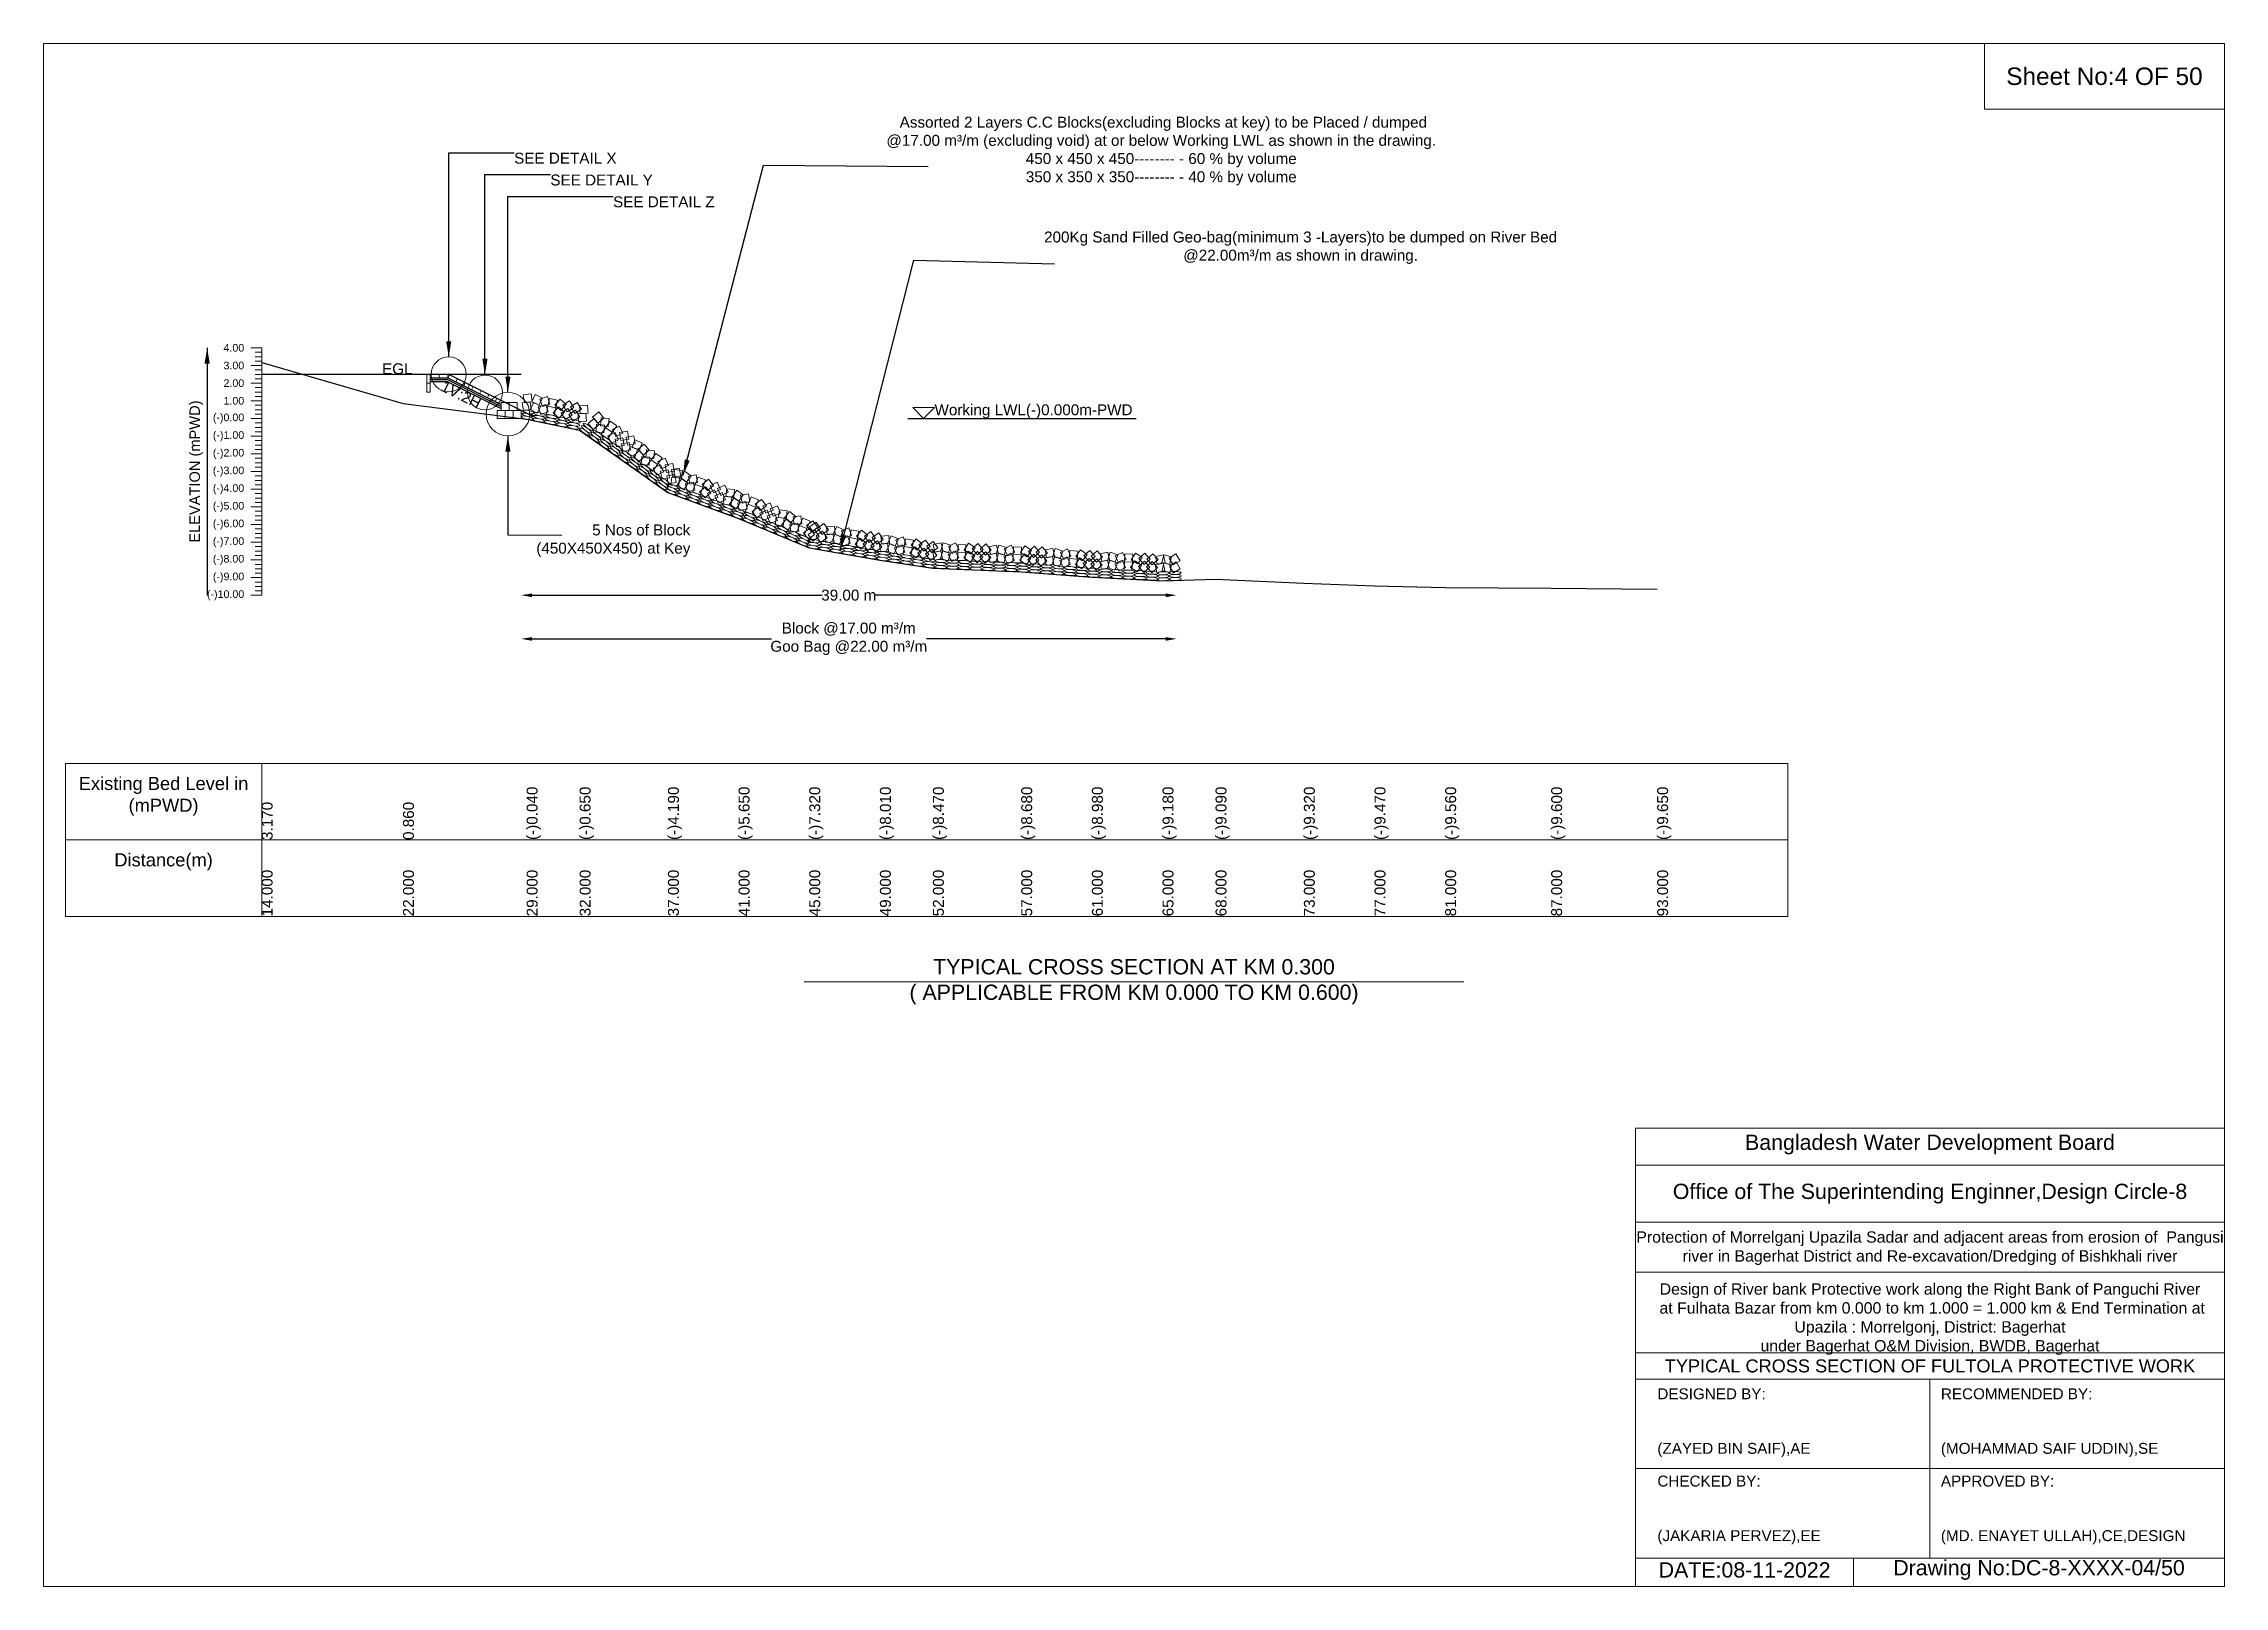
# Model space of a CAD drawing. Header units: inches. Extents: x 89000 to 322785, y -7193 to 1854.
# Drawn here: x 145000 to 155000, y -7071 to 0 of the extents above; entities that cross this region are included whole.
import ezdxf

# ---------------------------------------------------------------- set-up
doc = ezdxf.new("R2010")
doc.units = ezdxf.units.IN
doc.header["$LTSCALE"] = 7
doc.header["$MEASUREMENT"] = 0
for name, color, linetype, lineweight in [('Cross section Data Border', 7, 'Continuous', 9), ('Cross Section Labels', 7, 'Continuous', 9), ('Existing_Bed_Level for Xsection', 7, 'Continuous', 25), ('Long Section Labels', 7, 'Continuous', 9)]:
    doc.layers.add(name, color=color, linetype=linetype, lineweight=lineweight)
doc.styles.get("Standard").update_dxf_attribs({"font": 'arial.ttf'})
doc.dimstyles.new('Appron Lebeling Style', dxfattribs={"dimtxt": 50, "dimasz": 50, "dimexe": 0.18, "dimexo": 0.0625, "dimgap": 0.09, "dimtad": 0, "dimtih": 1, "dimtoh": 1, "dimdec": 4, "dimzin": 0, "dimdsep": 46, "dimtxsty": 'Standard', "dimcen": 0.09, "dimse1": 1, "dimse2": 1, "dimadec": 0, "dimazin": 0, "dimtfac": 1, "dimtdec": 4, "dimtofl": 0, "dimtmove": 0, "dimatfit": 3, "dimfxl": 1, "dimtolj": 1, "dimtzin": 0, "dimarcsym": 0})
doc.dimstyles.get("Standard").update_dxf_attribs({"dimtxt": 0.18, "dimasz": 0.18, "dimexe": 0.18, "dimexo": 0.0625, "dimgap": 0.09, "dimtad": 0, "dimtih": 1, "dimtoh": 1, "dimdec": 4, "dimzin": 0, "dimdsep": 46, "dimtxsty": 'Standard', "dimcen": 0.09, "dimadec": 0, "dimazin": 0, "dimtfac": 1, "dimtdec": 4, "dimtofl": 0, "dimtmove": 0, "dimatfit": 3, "dimfxl": 1, "dimtolj": 1, "dimtzin": 0, "dimarcsym": 0})

msp = doc.modelspace()

# ---------------------------------------------------------------- texts
at = {"layer": 'Cross section Data Border', "char_height": 60, "width": 800, "attachment_point": 5}
for s, insert in [('Existing Bed Level in (mPWD)', (145550, -3450)), ('Distance(m)', (145550, -3750))]:
    msp.add_mtext(s, dxfattribs=dict(at, insert=insert))
at = {"layer": 'Cross Section Labels'}
for s, insert, char_height, attachment_point in [('Sheet No:4 OF 50', (154450, -150), 80, 5), (' Assorted 2 Layers C.C Blocks(excluding Blocks at key) to be Placed / dumped^J@17.00 m³/m (excluding void) at or below Working LWL as shown in the drawing.^J450 x 450 x 450-------- - 60 % by volume^J350 x 350 x 350-------- - 40 % by volume', (150124.9443, -650.19327), 50, 8), ('SEE DETAIL X', (147157.7, -500), 50, 1), ('SEE DETAIL Y', (147323.75, -600), 50, 1), ('SEE DETAIL Z', (147611.3, -700), 50, 1), ('200Kg Sand Filled Geo-bag(minimum 3 -Layers)to be dumped on River Bed^J@22.00m³/m as shown in drawing.', (150763.98254, -1009.64682), 50, 8), ('EGL', (146691.8757, -1515.85), 50, 9), ('Working LWL(-)0.000m-PWD', (149085.2, -1718.35), 50, 7), ('5 Nos of Block ^J(450X450X450) at Key', (147965.78182, -2278.19923), 50, 6), ('TYPICAL CROSS SECTION AT KM 0.300^J( APPLICABLE FROM KM 0.000 TO KM 0.600)', (150000, -4300), 70, 5), ('Bangladesh Water Development Board', (153650, -5046), 70, 5), ('Office of The Superintending Enginner,Design Circle-8', (153650, -5271), 70, 5)]:
    msp.add_mtext(s, dxfattribs=dict(at, insert=insert, char_height=char_height, attachment_point=attachment_point))
at = {"layer": 'Cross Section Labels', "insert": (146926.23528, -1586.34194), "char_height": 50, "attachment_point": 2, "rotation": 333.434948823}
msp.add_mtext('1V:2H', dxfattribs=at)
at = {"layer": 'Cross Section Labels'}
for s, insert, char_height, width, attachment_point in [('Protection of Morrelganj Upazila Sadar and adjacent areas from erosion of  Pangusi river in Bagerhat District and Re-excavation/Dredging of Bishkhali river', (153650, -5521), 52, 2700, 5), ('Design of River bank Protective work along the Right Bank of Panguchi River^J at Fulhata Bazar from km 0.000 to km 1.000 = 1.000 km & End Termination at Upazila : Morrelgonj, District: Bagerhat ^Junder Bagerhat O&M Division, BWDB, Bagerhat', (153650, -5846), 52, 2700, 5), ('TYPICAL CROSS SECTION OF FULTOLA PROTECTIVE WORK', (153650, -6061), 59.5765532, 2800, 5), ('DESIGNED BY:^J^J^J(ZAYED BIN SAIF),AE', (152400, -6321), 50, 1400, 4), ('RECOMMENDED BY:^J^J^J(MOHAMMAD SAIF UDDIN),SE', (153700, -6321), 50, 1400, 4), ('CHECKED BY:^J^J^J(JAKARIA PERVEZ),EE', (152400, -6721), 50, 1400, 4), ('APPROVED BY:^J^J^J(MD. ENAYET ULLAH),CE,DESIGN', (153700, -6721), 50, 1400, 4), ('DATE:08-11-2022', (152800, -6996), 70, 1400, 5), ('Drawing No:DC-8-XXXX-04/50', (154150, -6996), 70, 2200, 5)]:
    msp.add_mtext(s, dxfattribs=dict(at, insert=insert, char_height=char_height, width=width, attachment_point=attachment_point))
at = {"layer": 'Long Section Labels', "char_height": 35, "attachment_point": 6}
for s, insert in [('4.00', (145920, -1394.35)), ('3.00', (145920, -1475.35)), ('2.00', (145920, -1556.35)), ('(-)0.00', (145920, -1718.35)), ('1.00', (145920, -1637.35)), ('(-)1.00', (145920, -1799.35)), ('(-)2.00', (145920, -1880.35)), ('(-)3.00', (145920, -1961.35)), ('(-)4.00', (145920, -2042.35)), ('(-)5.00', (145920, -2123.35)), ('(-)6.00', (145920, -2204.35)), ('(-)7.00', (145920, -2285.35)), ('(-)8.00', (145920, -2366.35)), ('(-)9.00', (145920, -2447.35)), ('(-)10.00', (145920, -2528.35))]:
    msp.add_mtext(s, dxfattribs=dict(at, insert=insert))
at = {"layer": 'Long Section Labels', "rotation": 90}
for s, insert, char_height, attachment_point in [('ELEVATION (mPWD)', (145700, -1961.35), 48, 5), ('3.170', (146000, -3650), 50, 1), ('0.860', (146648, -3650), 50, 1), ('(-)0.040', (147215, -3650), 50, 1), ('(-)0.650', (147458, -3650), 50, 1), ('(-)4.190', (147863, -3650), 50, 1), ('(-)5.650', (148187, -3650), 50, 1), ('(-)7.320', (148511, -3650), 50, 1), ('(-)8.010', (148835, -3650), 50, 1), ('(-)8.470', (149078, -3650), 50, 1), ('(-)8.680', (149483, -3650), 50, 1), ('(-)8.980', (149807, -3650), 50, 1), ('(-)9.180', (150131, -3650), 50, 1), ('(-)9.090', (150374, -3650), 50, 1), ('(-)9.320', (150779, -3650), 50, 1), ('(-)9.470', (151103, -3650), 50, 1), ('(-)9.560', (151427, -3650), 50, 1), ('(-)9.600', (151913, -3650), 50, 1), ('(-)9.650', (152399, -3650), 50, 1), ('14.000', (146000, -4000), 50, 1), ('22.000', (146648, -4000), 50, 1), ('29.000', (147215, -4000), 50, 1), ('32.000', (147458, -4000), 50, 1), ('37.000', (147863, -4000), 50, 1), ('41.000', (148187, -4000), 50, 1), ('45.000', (148511, -4000), 50, 1), ('49.000', (148835, -4000), 50, 1), ('52.000', (149078, -4000), 50, 1), ('57.000', (149483, -4000), 50, 1), ('61.000', (149807, -4000), 50, 1), ('65.000', (150131, -4000), 50, 1), ('68.000', (150374, -4000), 50, 1), ('73.000', (150779, -4000), 50, 1), ('77.000', (151103, -4000), 50, 1), ('81.000', (151427, -4000), 50, 1), ('87.000', (151913, -4000), 50, 1), ('93.000', (152399, -4000), 50, 1)]:
    msp.add_mtext(s, dxfattribs=dict(at, insert=insert, char_height=char_height, attachment_point=attachment_point))

# ---------------------------------------------------------------- blocks, each defined once
blk = doc.blocks.new('*D1')
at = {"layer": 'Cross Section Labels', "color": 0, "lineweight": -2, "transparency": 16777216}
for p, q in [((147240, -2528), (148570, -2528)), ((150145, -2528), (148815, -2528))]:
    blk.add_line(p, q, dxfattribs=at)
at = {"layer": 'Cross Section Labels', "color": 0, "transparency": 16777216}
for points in [[(147240, -2520), (147240, -2537), (147190, -2528)], [(150145, -2520), (150145, -2537), (150195, -2528)]]:
    blk.add_solid(points, dxfattribs=at)
at = {"layer": 'Defpoints', "color": 0, "transparency": 16777216}
for p in [(147190, -1718), (150195, -2460), (150195, -2528)]:
    blk.add_point(p, dxfattribs=at)
at = {"layer": 'Cross Section Labels', "color": 0, "transparency": 16777216, "insert": (148692, -2528), "char_height": 50, "attachment_point": 5}
blk.add_mtext('\\A1;39.00 m', dxfattribs=at)
blk = doc.blocks.new('*D2')
at = {"layer": 'Cross Section Labels', "color": 0, "lineweight": -2, "transparency": 16777216}
for p, q in [((147240, -2728), (148337, -2728)), ((150145, -2728), (149048, -2728))]:
    blk.add_line(p, q, dxfattribs=at)
at = {"layer": 'Cross Section Labels', "color": 0, "transparency": 16777216}
for points in [[(147240, -2720), (147240, -2737), (147190, -2728)], [(150145, -2720), (150145, -2737), (150195, -2728)]]:
    blk.add_solid(points, dxfattribs=at)
at = {"layer": 'Defpoints', "color": 0, "transparency": 16777216}
for p in [(147190, -1718), (150195, -2460), (150195, -2728)]:
    blk.add_point(p, dxfattribs=at)
at = {"layer": 'Cross Section Labels', "color": 0, "transparency": 16777216, "insert": (148692, -2728), "char_height": 50, "attachment_point": 5}
blk.add_mtext('\\A1;Block @17.00 m³/m ^JGoo Bag @22.00 m³/m ', dxfattribs=at)

# ---------------------------------------------------------------- dimensions: what is measured, and where the dimension line sits
at = {"layer": 'Cross Section Labels'}
for base, text, picture, middle in [((150195.05192, -2528.35), '39.00 m', '*D1', (148692.42596, -2528.35)), ((150195.05192, -2728.35), 'Block @17.00 m³/m ^JGoo Bag @22.00 m³/m ', '*D2', (148692.42596, -2728.35))]:
    dim = msp.add_linear_dim(base=base, p1=(147189.8, -1718.35), p2=(150195.05192, -2460.00844), text=text, dimstyle='Appron Lebeling Style', dxfattribs=at)
    dim.commit()
    dim.dimension.update_dxf_attribs({"geometry": picture, "text_midpoint": middle})

# ---------------------------------------------------------------- linework, layer by layer
at = {"layer": 'Cross section Data Border'}
msp.add_lwpolyline([(145100, -3300), (152998.51042, -3300), (152998.51042, -4000), (145100, -4000)], close=True, dxfattribs=at)
for points in [[(146000, -3300), (146000, -4000)], [(145100, -3650), (152998.51042, -3650)]]:
    msp.add_lwpolyline(points, dxfattribs=at)
at = {"layer": 'Cross Section Labels'}
for points in [[(145000, 0), (155000, 0), (155000, -7071), (145000, -7071)], [(153900, 0), (155000, 0), (155000, -300), (153900, -300)], [(149035.2, -1718.35), (149085.2, -1668.35), (148985.2, -1668.35)]]:
    msp.add_lwpolyline(points, close=True, dxfattribs=at)
for points in [[(148488, -4300), (150000, -4300), (151512, -4300)], [(152300, -7071), (152300, -4971), (155000, -4971)], [(152300, -5141), (155000, -5141)], [(152300, -5401), (155000, -5401)], [(152300, -5631), (155000, -5631)], [(152300, -6001), (155000, -6001)], [(152300, -6121), (155000, -6121)], [(153650, -6121), (153650, -6941)], [(152300, -6531), (155000, -6531)], [(152300, -6941), (155000, -6941)], [(153300, -6941), (153300, -7071)]]:
    msp.add_lwpolyline(points, dxfattribs=at)
for centre, radius in [((146857.7, -1515.85), 80), ((147023.75, -1598.875), 80), ((147129.05, -1698.1), 100)]:
    msp.add_circle(centre, radius, dxfattribs=at)
at = {"layer": 'Existing_Bed_Level for Xsection'}
for points in [[(146000, -1461.58), (146648, -1648.69), (147215, -1721.59), (147458, -1771), (147863, -2057.74), (148187, -2176), (148511, -2311.27), (148835, -2367.16), (149078, -2404.42), (149483, -2421.43), (149807, -2445.73), (150131, -2461.93), (150374, -2454.64), (150779, -2473.27), (151103, -2485.42), (151427, -2492.71), (151913, -2495.95), (152399, -2500)], [(147189.8, -1515.85), (146000, -1515.85)], [(147262.7, -1718.35), (146861.12056, -1517.56028), (146857.7, -1515.85), (146853.8757, -1515.85), (146772.8757, -1515.85)], [(146772.8757, -1532.05), (146853.8757, -1532.05), (147098.675, -1654.44965)], [(146772.8757, -1540.15), (146851.96355, -1540.15), (147098.675, -1663.50573)], [(146772.8757, -1548.25), (146850.0514, -1548.25), (147098.675, -1672.5618)], [(148963.0957, -1718.35), (150010.4463, -1718.35)]]:
    msp.add_lwpolyline(points, dxfattribs=at)
at = {"layer": 'Long Section Labels'}
for points in [[(146000, -1394.35), (145950, -1394.35)], [(146000, -2528.35), (146000, -2447.35), (146000, -2366.35), (146000, -2285.35), (146000, -2204.35), (146000, -2123.35), (146000, -2042.35), (146000, -1961.35), (146000, -1880.35), (146000, -1799.35), (146000, -1718.35), (146000, -1637.35), (146000, -1556.35), (146000, -1475.35), (146000, -1394.35)], [(146000, -1475.35), (145950, -1475.35)], [(146000, -1414.6), (145970, -1414.6)], [(146000, -1434.85), (145970, -1434.85)], [(146000, -1455.1), (145970, -1455.1)], [(146000, -1495.6), (145970, -1495.6)], [(146000, -1556.35), (145950, -1556.35)], [(146000, -1515.85), (145970, -1515.85)], [(146000, -1536.1), (145970, -1536.1)], [(146000, -1576.6), (145970, -1576.6)], [(146000, -1596.85), (145970, -1596.85)], [(146000, -1637.35), (145950, -1637.35)], [(146000, -1617.1), (145970, -1617.1)], [(146000, -1657.6), (145970, -1657.6)], [(146000, -1677.85), (145970, -1677.85)], [(146000, -1698.1), (145970, -1698.1)], [(146000, -1718.35), (145950, -1718.35)], [(146000, -1799.35), (145950, -1799.35)], [(146000, -1738.6), (145970, -1738.6)], [(146000, -1758.85), (145970, -1758.85)], [(146000, -1779.1), (145970, -1779.1)], [(146000, -1880.35), (145950, -1880.35)], [(146000, -1819.6), (145970, -1819.6)], [(146000, -1839.85), (145970, -1839.85)], [(146000, -1860.1), (145970, -1860.1)], [(146000, -1961.35), (145950, -1961.35)], [(146000, -1900.6), (145970, -1900.6)], [(146000, -1920.85), (145970, -1920.85)], [(146000, -1941.1), (145970, -1941.1)], [(146000, -1981.6), (145970, -1981.6)], [(146000, -2042.35), (145950, -2042.35)], [(146000, -2001.85), (145970, -2001.85)], [(146000, -2022.1), (145970, -2022.1)], [(146000, -2062.6), (145970, -2062.6)], [(146000, -2082.85), (145970, -2082.85)], [(146000, -2123.35), (145950, -2123.35)], [(146000, -2103.1), (145970, -2103.1)], [(146000, -2143.6), (145970, -2143.6)], [(146000, -2163.85), (145970, -2163.85)], [(146000, -2184.1), (145970, -2184.1)], [(146000, -2204.35), (145950, -2204.35)], [(146000, -2285.35), (145950, -2285.35)], [(146000, -2224.6), (145970, -2224.6)], [(146000, -2244.85), (145970, -2244.85)], [(146000, -2265.1), (145970, -2265.1)], [(146000, -2366.35), (145950, -2366.35)], [(146000, -2305.6), (145970, -2305.6)], [(146000, -2325.85), (145970, -2325.85)], [(146000, -2346.1), (145970, -2346.1)], [(146000, -2386.6), (145970, -2386.6)], [(146000, -2447.35), (145950, -2447.35)], [(146000, -2406.85), (145970, -2406.85)], [(146000, -2427.1), (145970, -2427.1)], [(146000, -2467.6), (145970, -2467.6)], [(146000, -2487.85), (145970, -2487.85)], [(146000, -2528.35), (145950, -2528.35)], [(146000, -2508.1), (145970, -2508.1)]]:
    msp.add_lwpolyline(points, dxfattribs=at)
for points in [[(146772.8757, -1515.85), (146756.6757, -1515.85), (146756.6757, -1556.35), (146772.8757, -1556.35)], [(146772.8757, -1556.35), (146756.6757, -1556.35), (146756.6757, -1596.85), (146772.8757, -1596.85)], [(146813.3757, -1515.85), (146772.8757, -1515.85), (146772.8757, -1532.05), (146813.3757, -1532.05)], [(146853.8757, -1515.85), (146813.3757, -1515.85), (146813.3757, -1532.05), (146853.8757, -1532.05)], [(146897.34486, -1535.67243), (146861.12056, -1517.56028), (146853.8757, -1532.05), (146890.1, -1550.16215)], [(146933.56916, -1553.78458), (146897.34486, -1535.67243), (146890.1, -1550.16215), (146926.3243, -1568.2743)], [(146969.79346, -1571.89673), (146933.56916, -1553.78458), (146926.3243, -1568.2743), (146962.5486, -1586.38645)], [(147006.01776, -1590.00888), (146969.79346, -1571.89673), (146962.5486, -1586.38645), (146998.7729, -1604.4986)], [(147042.24207, -1608.12103), (147006.01776, -1590.00888), (146998.7729, -1604.4986), (147034.9972, -1622.61075)], [(147078.46637, -1626.23318), (147042.24207, -1608.12103), (147034.9972, -1622.61075), (147071.22151, -1640.7229)], [(147116.9, -1681.9), (147080.45, -1681.9), (147080.45, -1718.35), (147116.9, -1718.35)], [(147135.125, -1645.45), (147098.675, -1645.45), (147098.675, -1681.9), (147135.125, -1681.9)], [(147153.35, -1681.9), (147116.9, -1681.9), (147116.9, -1718.35), (147153.35, -1718.35)], [(147171.575, -1645.45), (147135.125, -1645.45), (147135.125, -1681.9), (147171.575, -1681.9)], [(147189.8, -1681.9), (147153.35, -1681.9), (147153.35, -1718.35), (147189.8, -1718.35)], [(147231.09232, -1641.12664), (147194.96971, -1646.00103), (147199.84411, -1682.12364), (147235.96672, -1677.24925)], [(147235.74049, -1604.97423), (147199.61788, -1609.84862), (147204.49228, -1645.97123), (147240.61488, -1641.09683)], [(147279.98622, -1660.90445), (147247.36727, -1644.63773), (147231.10054, -1677.25668), (147263.7195, -1693.52341)], [(147287.24911, -1625.18537), (147254.63015, -1608.91864), (147238.36343, -1641.53759), (147270.98238, -1657.80432)], [(147302.77397, -1653.28295), (147268.20197, -1664.83195), (147279.75097, -1699.40395), (147314.32297, -1687.85494)], [(147310.03685, -1617.56386), (147275.46485, -1629.11286), (147287.01385, -1663.68486), (147321.58585, -1652.13586)], [(147348.47254, -1669.37822), (147312.75345, -1662.11534), (147305.49057, -1697.83443), (147341.20966, -1705.09731)], [(147355.73542, -1633.65914), (147320.01633, -1626.39626), (147312.75345, -1662.11534), (147348.47254, -1669.37822)], [(147388.42548, -1689.2774), (147361.10883, -1665.14437), (147336.9758, -1692.46102), (147364.29245, -1716.59405)], [(147395.68836, -1653.55831), (147368.37171, -1629.42528), (147344.23868, -1656.74193), (147371.55533, -1680.87496)], [(147403.56541, -1672.87693), (147373.16457, -1692.9864), (147393.27404, -1723.38725), (147423.67489, -1703.27778)], [(147410.8283, -1637.15784), (147380.42745, -1657.26731), (147400.53692, -1687.66816), (147430.93777, -1667.55869)], [(147459.39806, -1710.52054), (147439.26439, -1680.13572), (147408.87956, -1700.26939), (147429.01324, -1730.65422)], [(147466.66094, -1674.80146), (147446.52727, -1644.41663), (147416.14244, -1664.55031), (147436.27612, -1694.93513)], [(147486.93022, -1693.34886), (147450.5489, -1695.58553), (147452.78558, -1731.96684), (147489.16689, -1729.73017)], [(147494.1931, -1657.62977), (147457.81179, -1659.86645), (147460.04846, -1696.24776), (147496.42977, -1694.01108)], [(147568.8718, -1716.10611), (147545.59361, -1688.05743), (147517.54493, -1711.33563), (147540.82313, -1739.3843)], [(147547.80968, -1745.85487), (147524.53148, -1717.8062), (147496.48281, -1741.0844), (147519.761, -1769.13307)], [(147571.73497, -1748.07949), (147535.44274, -1744.69181), (147532.05505, -1780.98404), (147568.34728, -1784.37172)], [(147592.7971, -1718.33072), (147556.50486, -1714.94304), (147553.11718, -1751.23527), (147589.40941, -1754.62296)], [(147607.04923, -1781.25057), (147577.30046, -1760.18845), (147556.23833, -1789.93721), (147585.9871, -1810.99934)], [(147628.11136, -1751.50181), (147598.36259, -1730.43968), (147577.30046, -1760.18845), (147607.04923, -1781.25057)], [(147635.57132, -1815.58285), (147620.31937, -1782.47725), (147587.21377, -1797.7292), (147602.46572, -1830.8348)], [(147656.63345, -1785.83408), (147641.3815, -1752.72848), (147608.2759, -1767.98043), (147623.52785, -1801.08603)], [(147677.10499, -1776.93976), (147641.17382, -1783.06783), (147647.3019, -1818.99901), (147683.23307, -1812.87093)], [(147712.9937, -1833.91631), (147706.83701, -1797.99003), (147670.91073, -1804.14671), (147677.06742, -1840.07299)], [(147656.04286, -1806.68853), (147620.11169, -1812.8166), (147626.23977, -1848.74778), (147662.17094, -1842.6197)], [(147691.93157, -1863.66508), (147685.77488, -1827.73879), (147649.8486, -1833.89548), (147656.00529, -1869.82176)], [(147724.05234, -1859.06697), (147689.86342, -1846.42892), (147677.22537, -1880.61784), (147711.41429, -1893.25589)], [(147745.11447, -1829.3182), (147710.92555, -1816.68015), (147698.2875, -1850.86908), (147732.47642, -1863.50712)], [(147756.05106, -1893.28977), (147732.77286, -1865.2411), (147704.72419, -1888.5193), (147728.00239, -1916.56797)], [(147777.11319, -1863.541), (147753.83499, -1835.49233), (147725.78632, -1858.77053), (147749.06451, -1886.8192)], [(147779.97635, -1895.51439), (147743.68412, -1892.12671), (147740.29643, -1928.41894), (147776.58866, -1931.80662)], [(147801.03848, -1865.76562), (147764.74625, -1862.37794), (147761.35856, -1898.67017), (147797.65079, -1902.05785)], [(147836.35274, -1898.9367), (147806.60397, -1877.87458), (147785.54184, -1907.62334), (147815.29061, -1928.68547)], [(147815.29061, -1928.68547), (147785.54184, -1907.62334), (147764.47971, -1937.37211), (147794.22848, -1958.43424)], [(147843.8127, -1963.01774), (147828.56075, -1929.91215), (147795.45516, -1945.1641), (147810.70711, -1978.26969)], [(147864.87483, -1933.26897), (147849.62288, -1900.16338), (147816.51728, -1915.41533), (147831.76924, -1948.52093)], [(147864.28425, -1954.12342), (147828.35307, -1960.2515), (147834.48115, -1996.18267), (147870.41232, -1990.0546)], [(147885.34637, -1924.37466), (147849.4152, -1930.50273), (147855.54328, -1966.43391), (147891.47445, -1960.30583)], [(147900.17295, -2011.09997), (147894.01626, -1975.17369), (147858.08998, -1981.33038), (147864.24667, -2017.25666)], [(147916.38071, -1990.08303), (147880.07167, -1986.88048), (147876.86913, -2023.18952), (147913.17816, -2026.39207)], [(147921.23508, -1981.35121), (147915.07839, -1945.42492), (147879.15211, -1951.58161), (147885.3088, -1987.50789)], [(147928.87848, -1955.84258), (147892.56944, -1952.64003), (147889.36689, -1988.94907), (147925.67593, -1992.15162)], [(147956.2528, -2014.68659), (147926.41792, -1993.74661), (147905.47794, -2023.58149), (147935.31282, -2044.52147)], [(147968.75056, -1980.44614), (147938.91569, -1959.50616), (147917.97571, -1989.34104), (147947.81058, -2010.28102)], [(147992.41878, -1976.30081), (147956.51304, -1982.57616), (147962.78838, -2018.4819), (147998.69413, -2012.20656)], [(148035.21314, -1999.01778), (148000.97269, -1986.52001), (147988.47493, -2020.76046), (148022.71538, -2033.25823)], [(148071.75975, -2024.64121), (148048.3388, -1996.71162), (148020.40922, -2020.13256), (148043.83016, -2048.06215)], [(147979.92102, -2010.54126), (147944.01527, -2016.81661), (147950.29062, -2052.72235), (147986.19636, -2046.44701)], [(148022.71538, -2033.25823), (147988.47493, -2020.76046), (147975.97716, -2055.00091), (148010.21761, -2067.49868)], [(148059.26198, -2058.88165), (148035.84104, -2030.95207), (148007.91145, -2054.37301), (148031.3324, -2082.3026)], [(148076.67406, -2044.91696), (148043.61903, -2060.2782), (148058.98027, -2093.33323), (148092.0353, -2077.97199)], [(148089.17182, -2010.67651), (148056.1168, -2026.03776), (148071.47804, -2059.09278), (148104.53307, -2043.73154)], [(148126.28279, -2090.45047), (148110.89523, -2057.40769), (148077.85245, -2072.79525), (148093.24, -2105.83803)], [(148138.78055, -2056.21003), (148123.39299, -2023.16724), (148090.35021, -2038.5548), (148105.73777, -2071.59758)], [(148156.06386, -2077.56738), (148119.75482, -2074.36483), (148116.55227, -2110.67387), (148152.86131, -2113.87642)], [(148168.56162, -2043.32693), (148132.25259, -2040.12438), (148129.05004, -2076.43342), (148165.35908, -2079.63597)], [(148195.93594, -2102.17094), (148166.10107, -2081.23096), (148145.16109, -2111.06584), (148174.99596, -2132.00582)], [(148208.43371, -2067.93049), (148178.59883, -2046.99051), (148157.65885, -2076.82539), (148187.49373, -2097.76537)], [(148219.60417, -2098.02561), (148183.69842, -2104.30095), (148189.97377, -2140.2067), (148225.87951, -2133.93135)], [(148232.10193, -2063.78516), (148196.19618, -2070.0605), (148202.47153, -2105.96625), (148238.37728, -2099.6909)], [(148278.8783, -2090.59505), (148245.2421, -2076.55194), (148231.19899, -2110.18814), (148264.83519, -2124.23125)], [(148314.22091, -2117.85518), (148292.09532, -2088.88864), (148263.12877, -2111.01423), (148285.25436, -2139.98077)], [(148264.83519, -2124.23125), (148231.19899, -2110.18814), (148217.15588, -2143.82433), (148250.79208, -2157.86744)], [(148300.1778, -2151.49138), (148278.0522, -2122.52483), (148249.08566, -2144.65042), (148271.21125, -2173.61697)], [(148318.20737, -2138.33358), (148284.4875, -2152.17456), (148298.32847, -2185.89443), (148332.04835, -2172.05346)], [(148332.25048, -2104.69739), (148298.53061, -2118.53837), (148312.37158, -2152.25824), (148346.09146, -2138.41726)], [(148365.69245, -2186.07763), (148351.82462, -2152.36879), (148318.11578, -2166.23661), (148331.98361, -2199.94545)], [(148379.73556, -2152.44143), (148365.86773, -2118.73259), (148332.15889, -2132.60042), (148346.02672, -2166.30926)], [(148396.02898, -2174.56323), (148359.90331, -2169.71156), (148355.05164, -2205.83723), (148391.17731, -2210.6889)], [(148410.07209, -2140.92704), (148373.94642, -2136.07537), (148369.09475, -2172.20104), (148405.22042, -2177.05271)], [(148434.74003, -2200.95589), (148405.88906, -2178.67981), (148383.61298, -2207.53079), (148412.46395, -2229.80687)], [(148448.78314, -2167.3197), (148419.93217, -2145.04362), (148397.65609, -2173.8946), (148426.50706, -2196.17068)], [(148458.57239, -2197.89201), (148422.41825, -2202.52676), (148427.05301, -2238.6809), (148463.20714, -2234.04614)], [(148472.6155, -2164.25581), (148436.46136, -2168.89057), (148441.09612, -2205.04471), (148477.25026, -2200.40995)], [(148514.33165, -2188.89683), (148480.69546, -2174.85372), (148466.65235, -2208.48991), (148500.28854, -2222.53302)], [(148549.67426, -2216.15696), (148527.54867, -2187.19041), (148498.58213, -2209.316), (148520.70772, -2238.28255)], [(148542.15623, -2193.08714), (148512.36763, -2214.09289), (148533.37338, -2243.8815), (148563.16198, -2222.87575)], [(148599.08498, -2229.05164), (148578.05551, -2199.27977), (148548.28364, -2220.30923), (148569.31311, -2250.0811)], [(148500.28854, -2222.53302), (148466.65235, -2208.48991), (148452.60924, -2242.12611), (148486.24543, -2256.16922)], [(148535.63115, -2249.79315), (148513.50556, -2220.82661), (148484.53902, -2242.9522), (148506.66461, -2271.91874)], [(148535.96012, -2229.00665), (148506.17152, -2250.0124), (148527.17727, -2279.801), (148556.96587, -2258.79525)], [(148592.88886, -2264.97114), (148571.8594, -2235.19927), (148542.08753, -2256.22874), (148563.11699, -2286.0006)], [(148619.89752, -2246.98729), (148583.59893, -2250.30623), (148586.91788, -2286.60482), (148623.21646, -2283.28587)], [(148626.09363, -2211.06778), (148589.79505, -2214.38673), (148593.11399, -2250.68531), (148629.41258, -2247.36637)], [(148663.51576, -2264.09189), (148630.42692, -2248.80361), (148615.13864, -2281.89245), (148648.22748, -2297.18072)], [(148669.71187, -2228.17238), (148636.62303, -2212.88411), (148621.33476, -2245.97294), (148654.4236, -2261.26122)], [(148686.06646, -2255.79525), (148651.85367, -2268.36852), (148664.42694, -2302.58131), (148698.63974, -2290.00804)], [(148692.26258, -2219.87574), (148658.04978, -2232.44902), (148670.62306, -2266.66181), (148704.83585, -2254.08854)], [(148732.22401, -2270.5227), (148696.30451, -2264.32659), (148690.1084, -2300.24609), (148726.0279, -2306.4422)], [(148738.42013, -2234.6032), (148702.50063, -2228.40708), (148696.30451, -2264.32659), (148732.22401, -2270.5227)], [(148772.75175, -2289.22344), (148744.72864, -2265.91447), (148721.41967, -2293.93758), (148749.44278, -2317.24655)], [(148778.94786, -2253.30394), (148750.92475, -2229.99497), (148727.61579, -2258.01808), (148755.63889, -2281.32704)], [(148787.39664, -2272.37945), (148757.60803, -2293.3852), (148778.61378, -2323.1738), (148808.40239, -2302.16805)], [(148793.59275, -2236.45994), (148763.80415, -2257.46569), (148784.8099, -2287.2543), (148814.5985, -2266.24855)], [(148844.32538, -2308.34394), (148823.29592, -2278.57207), (148793.52405, -2299.60154), (148814.55351, -2329.3734)], [(148850.52149, -2272.42444), (148829.49203, -2242.65257), (148799.72016, -2263.68203), (148820.74963, -2293.4539)], [(148869.89388, -2289.69513), (148833.66359, -2293.69118), (148837.65964, -2329.92147), (148873.88993, -2325.92543)], [(148875.41832, -2253.66621), (148839.18803, -2257.66226), (148843.18407, -2293.89255), (148879.41436, -2289.89651)], [(148913.82386, -2305.98242), (148880.45536, -2291.31456), (148865.7875, -2324.68305), (148899.156, -2339.35091)], [(148919.34829, -2269.9535), (148885.9798, -2255.28564), (148871.31194, -2288.65413), (148904.68043, -2303.32199)], [(148936.21574, -2297.26621), (148902.24364, -2310.47603), (148915.45347, -2344.44813), (148949.42556, -2331.23831)], [(148941.74017, -2261.23729), (148907.76808, -2274.44711), (148920.9779, -2308.41921), (148954.94999, -2295.20939)], [(148988.16463, -2275.10044), (148952.13571, -2269.57601), (148946.61128, -2305.60493), (148982.6402, -2311.12936)], [(149029.03444, -2293.04129), (149000.58105, -2270.25956), (148977.79932, -2298.71295), (149006.25271, -2321.49468)], [(149043.36231, -2275.92682), (149013.97106, -2297.48505), (149035.52929, -2326.87629), (149064.92054, -2305.31806)], [(149100.95257, -2310.82221), (149079.37094, -2281.44814), (149049.99687, -2303.02977), (149071.5785, -2332.40384)], [(149114.99639, -2287.56099), (149079.42513, -2295.51633), (149087.38047, -2331.0876), (149122.95174, -2323.13225)], [(149160.45081, -2298.91941), (149125.67189, -2288.00936), (149114.76184, -2322.78828), (149149.54076, -2333.69833)], [(149181.74858, -2287.79406), (149149.43488, -2304.65903), (149166.29985, -2336.97273), (149198.61356, -2320.10776)], [(149229.41584, -2296.46878), (149192.99794, -2294.93922), (149191.46839, -2331.35712), (149227.88628, -2332.88667)], [(149272.01045, -2309.8072), (149241.22471, -2290.29206), (149221.70957, -2321.07779), (149252.4953, -2340.59294)], [(149284.36971, -2291.22114), (149257.52699, -2315.88024), (149282.18609, -2342.72296), (149309.02881, -2318.06386)], [(149345.44756, -2319.5729), (149320.7671, -2292.74983), (149293.94403, -2317.4303), (149318.62449, -2344.25337)], [(149369.92165, -2298.26785), (149334.35038, -2306.22319), (149342.30573, -2341.79446), (149377.87699, -2333.83911)], [(149415.37607, -2309.62627), (149380.59715, -2298.71622), (149369.68709, -2333.49514), (149404.46601, -2344.40519)], [(149436.67384, -2298.50092), (149404.36014, -2315.36589), (149421.22511, -2347.67959), (149453.53881, -2330.81462)], [(148982.6402, -2311.12936), (148946.61128, -2305.60493), (148941.08685, -2341.63385), (148977.11577, -2347.15828)], [(149023.51, -2329.07021), (148995.05661, -2306.28848), (148972.27488, -2334.74187), (149000.72827, -2357.5236)], [(149037.83787, -2311.95574), (149008.44663, -2333.51397), (149030.00486, -2362.90521), (149059.3961, -2341.34698)], [(149095.42813, -2346.85113), (149073.84651, -2317.47706), (149044.47244, -2339.05869), (149066.05406, -2368.43276)], [(149113.46684, -2323.97888), (149077.89557, -2331.93423), (149085.85092, -2367.50549), (149121.42219, -2359.55015)], [(149158.92126, -2335.33731), (149124.14234, -2324.42725), (149113.23229, -2359.20617), (149148.01121, -2370.11622)], [(149180.21903, -2324.21195), (149147.90533, -2341.07692), (149164.7703, -2373.39063), (149197.084, -2356.52565)], [(149227.88628, -2332.88667), (149191.46839, -2331.35712), (149189.93884, -2367.77501), (149226.35673, -2369.30456)], [(149270.4809, -2346.2251), (149239.69516, -2326.70995), (149220.18001, -2357.49569), (149250.96575, -2377.01083)], [(149282.84016, -2327.63904), (149255.99744, -2352.29813), (149280.65654, -2379.14085), (149307.49926, -2354.48175)], [(149343.91801, -2355.9908), (149319.23755, -2329.16773), (149292.41447, -2353.84819), (149317.09494, -2380.67126)], [(149368.3921, -2334.68574), (149332.82083, -2342.64109), (149340.77618, -2378.21235), (149376.34744, -2370.25701)], [(149413.84652, -2346.04417), (149379.0676, -2335.13411), (149368.15754, -2369.91303), (149402.93646, -2380.82309)], [(149435.14429, -2334.91881), (149402.83059, -2351.78378), (149419.69556, -2384.09749), (149452.00926, -2367.23252)], [(149482.81154, -2343.59353), (149446.39365, -2342.06398), (149444.86409, -2378.48187), (149481.28199, -2380.01142)], [(149484.34109, -2307.17564), (149447.9232, -2305.64609), (149446.39365, -2342.06398), (149482.81154, -2343.59353)], [(149527.50383, -2358.36108), (149497.37637, -2337.8443), (149476.85958, -2367.97176), (149506.98704, -2388.48854)], [(149530.22992, -2322.01317), (149500.10246, -2301.49638), (149479.58567, -2331.62384), (149509.71314, -2352.14063)], [(149540.46749, -2340.19143), (149512.82853, -2363.95464), (149536.59175, -2391.5936), (149564.23071, -2367.83039)], [(149543.19359, -2303.84351), (149515.55463, -2327.60673), (149539.31784, -2355.24569), (149566.9568, -2331.48247)], [(149600.58016, -2370.53601), (149576.79494, -2342.91599), (149549.17491, -2366.7012), (149572.96013, -2394.32123)], [(149603.30625, -2334.1881), (149579.52103, -2306.56807), (149551.90101, -2330.35329), (149575.68622, -2357.97332)], [(149625.74149, -2350.04715), (149589.9279, -2356.82866), (149596.70941, -2392.64226), (149632.523, -2385.86074)], [(149628.46758, -2313.69923), (149592.65399, -2320.48075), (149599.4355, -2356.29434), (149635.2491, -2349.51283)], [(149670.79789, -2362.89391), (149636.39648, -2350.84627), (149624.34884, -2385.24768), (149658.75025, -2397.29532)], [(149673.52398, -2326.546), (149639.12257, -2314.49836), (149627.07493, -2348.89977), (149661.47634, -2360.9474)], [(149692.44993, -2352.47481), (149659.5992, -2368.26824), (149675.39263, -2401.11896), (149708.24335, -2385.32554)], [(149695.17602, -2316.1269), (149662.3253, -2331.92032), (149678.11872, -2364.77105), (149710.96945, -2348.97763)], [(149739.8062, -2362.71207), (149703.45828, -2359.98598), (149700.73219, -2396.33389), (149737.0801, -2399.05999)], [(149742.53229, -2326.36416), (149706.18438, -2323.63806), (149703.45828, -2359.98598), (149739.8062, -2362.71207)], [(149781.93923, -2377.44374), (149751.81177, -2356.92695), (149731.29498, -2387.05441), (149761.42245, -2407.5712)], [(149784.66533, -2341.09582), (149754.53787, -2320.57904), (149734.02108, -2350.7065), (149764.14854, -2371.22329)], [(149794.9029, -2359.27408), (149767.26394, -2383.0373), (149791.02715, -2410.67626), (149818.66611, -2386.91304)], [(149797.62899, -2322.92617), (149769.99003, -2346.68938), (149793.75324, -2374.32834), (149821.3922, -2350.56513)], [(149853.60357, -2388.44053), (149829.13802, -2361.42129), (149802.11878, -2385.88684), (149826.58433, -2412.90608)], [(149855.42379, -2352.03601), (149830.95824, -2325.01677), (149803.939, -2349.48232), (149828.40455, -2376.50156)], [(149878.24695, -2367.33153), (149842.61331, -2375.00266), (149850.28444, -2410.6363), (149885.91808, -2402.96517)], [(149880.06717, -2330.92701), (149844.43354, -2338.59813), (149852.10466, -2374.23177), (149887.7383, -2366.56064)], [(149923.60925, -2379.05245), (149888.91853, -2367.86511), (149877.73118, -2402.55582), (149912.4219, -2413.74317)], [(149925.42947, -2342.64793), (149890.73876, -2331.46058), (149879.55141, -2366.1513), (149914.24213, -2377.33865)], [(149944.99515, -2368.09748), (149912.54785, -2384.70395), (149929.15432, -2417.15125), (149961.60163, -2400.54478)], [(149946.81538, -2331.69295), (149914.36808, -2348.29943), (149930.97455, -2380.74673), (149963.42185, -2364.14026)], [(149992.59164, -2377.15244), (149956.18711, -2375.33222), (149954.36689, -2411.73674), (149990.77141, -2413.55697)], [(149994.41186, -2340.74792), (149958.00734, -2338.92769), (149956.18711, -2375.33222), (149992.59164, -2377.15244)], [(150035.07841, -2390.83048), (150004.44944, -2371.07019), (149984.68916, -2401.69916), (150015.31812, -2421.45944)], [(150036.89864, -2354.42595), (150006.26967, -2334.66567), (149986.50938, -2365.29463), (150017.13835, -2385.05492)], [(150047.58565, -2372.34367), (150020.54694, -2396.7877), (150044.99096, -2423.82641), (150072.02968, -2399.38239)], [(150049.40588, -2335.93915), (150022.36716, -2360.38318), (150046.81119, -2387.42189), (150073.8499, -2362.97786)], [(150108.43523, -2401.18211), (150083.96967, -2374.16287), (150056.95043, -2398.62842), (150081.41599, -2425.64766)], [(150110.25545, -2364.77759), (150085.7899, -2337.75835), (150058.77066, -2362.2239), (150083.23621, -2389.24314)], [(150133.07861, -2380.07311), (150097.44497, -2387.74424), (150105.1161, -2423.37788), (150140.74974, -2415.70675)], [(150134.89883, -2343.66859), (150099.26519, -2351.33972), (150106.93632, -2386.97336), (150142.56996, -2379.30223)], [(150171.595, -2351.79563), (150136.12163, -2343.41456), (150127.74057, -2378.88794), (150163.21394, -2387.269)], [(150172.68801, -2388.22924), (150137.21464, -2379.84817), (150128.83357, -2415.32155), (150164.30695, -2423.70261)], [(150192.03769, -2339.16767), (150161.02029, -2358.31248), (150180.1651, -2389.32988), (150211.1825, -2370.18507)], [(150193.1307, -2375.60128), (150162.1133, -2394.74609), (150181.25811, -2425.76349), (150212.2755, -2406.61868)]]:
    msp.add_lwpolyline(points, close=True, dxfattribs=at)
for centre, major_axis in [((147220.63393, -1701.65791), (26.41625, -5.3713)), ((147223.37769, -1688.16403), (26.41625, -5.3713)), ((147276.21018, -1698.90664), (26.41625, -5.3713)), ((147329.04268, -1709.64924), (26.41625, -5.3713)), ((147217.89018, -1715.15178), (26.41625, -5.3713)), ((147270.72267, -1725.89439), (26.41625, -5.3713)), ((147273.46643, -1712.40051), (26.41625, -5.3713)), ((147323.55517, -1736.637), (26.41625, -5.3713)), ((147326.29892, -1723.14312), (26.41625, -5.3713)), ((147376.38767, -1747.37961), (26.41625, -5.3713)), ((147379.13142, -1733.88573), (26.41625, -5.3713)), ((147381.87518, -1720.39185), (26.41625, -5.3713)), ((147429.22016, -1758.12221), (26.41625, -5.3713)), ((147431.96392, -1744.62834), (26.41625, -5.3713)), ((147434.70767, -1731.13446), (26.41625, -5.3713)), ((147480.86817, -1778.75474), (22.00087, -15.57661)), ((147488.82498, -1767.51632), (22.00087, -15.57661)), ((147496.78178, -1756.2779), (22.00087, -15.57661)), ((147524.86991, -1809.90797), (22.00087, -15.57661)), ((147532.82671, -1798.66955), (22.00087, -15.57661)), ((147540.78351, -1787.43113), (22.00087, -15.57661)), ((147584.78525, -1818.58435), (22.00087, -15.57661)), ((147568.87164, -1841.0612), (22.00087, -15.57661)), ((147576.82844, -1829.82278), (22.00087, -15.57661)), ((147612.87337, -1872.21443), (22.00087, -15.57661)), ((147620.83018, -1860.97601), (22.00087, -15.57661)), ((147628.78698, -1849.73758), (22.00087, -15.57661)), ((147656.87511, -1903.36766), (22.00087, -15.57661)), ((147664.83191, -1892.12923), (22.00087, -15.57661)), ((147672.78872, -1880.89081), (22.00087, -15.57661)), ((147716.79045, -1912.04404), (22.00087, -15.57661)), ((147700.87684, -1934.52089), (22.00087, -15.57661)), ((147708.83365, -1923.28246), (22.00087, -15.57661)), ((147744.87858, -1965.67411), (22.00087, -15.57661)), ((147752.83538, -1954.43569), (22.00087, -15.57661)), ((147760.79219, -1943.19727), (22.00087, -15.57661)), ((147788.88031, -1996.82734), (22.00087, -15.57661)), ((147796.83712, -1985.58892), (22.00087, -15.57661)), ((147804.79392, -1974.35049), (22.00087, -15.57661)), ((147840.83885, -2016.74215), (22.00087, -15.57661)), ((147848.79566, -2005.50372), (22.00087, -15.57661)), ((147832.88205, -2027.98057), (22.00087, -15.57661)), ((147876.76165, -2055.43371), (25.32271, -9.24279)), ((147881.48303, -2042.49843), (25.32271, -9.24279)), ((147886.20441, -2029.56315), (25.32271, -9.24279)), ((147927.40708, -2073.91929), (25.32271, -9.24279)), ((147932.12846, -2060.98401), (25.32271, -9.24279)), ((147936.84984, -2048.04873), (25.32271, -9.24279)), ((147978.05251, -2092.40488), (25.32271, -9.24279)), ((147982.77389, -2079.46959), (25.32271, -9.24279)), ((147987.49527, -2066.53431), (25.32271, -9.24279)), ((148028.69794, -2110.89046), (25.32271, -9.24279)), ((148033.41932, -2097.95518), (25.32271, -9.24279)), ((148038.1407, -2085.0199), (25.32271, -9.24279)), ((148088.78613, -2103.50548), (25.32271, -9.24279)), ((148079.34337, -2129.37604), (25.32271, -9.24279)), ((148084.06475, -2116.44076), (25.32271, -9.24279)), ((148129.9888, -2147.86162), (25.32271, -9.24279)), ((148134.71018, -2134.92634), (25.32271, -9.24279)), ((148139.43156, -2121.99106), (25.32271, -9.24279)), ((148180.63423, -2166.3472), (25.32271, -9.24279)), ((148185.35561, -2153.41192), (25.32271, -9.24279)), ((148190.07699, -2140.47664), (25.32271, -9.24279)), ((148230.8318, -2186.83882), (24.87583, -10.38566)), ((148236.13697, -2174.13181), (24.87583, -10.38566)), ((148241.44215, -2161.4248), (24.87583, -10.38566)), ((148280.58347, -2207.61014), (24.87583, -10.38566)), ((148285.88864, -2194.90313), (24.87583, -10.38566)), ((148291.19382, -2182.19613), (24.87583, -10.38566)), ((148340.94548, -2202.96745), (24.87583, -10.38566)), ((148330.33513, -2228.38146), (24.87583, -10.38566)), ((148335.64031, -2215.67445), (24.87583, -10.38566)), ((148380.0868, -2249.15278), (24.87583, -10.38566)), ((148385.39198, -2236.44577), (24.87583, -10.38566)), ((148390.69715, -2223.73877), (24.87583, -10.38566)), ((148429.83847, -2269.9241), (24.87583, -10.38566)), ((148435.14364, -2257.2171), (24.87583, -10.38566)), ((148440.44882, -2244.51009), (24.87583, -10.38566)), ((148479.59014, -2290.69542), (24.87583, -10.38566)), ((148484.89531, -2277.98842), (24.87583, -10.38566)), ((148490.20049, -2265.28141), (24.87583, -10.38566)), ((148528.92462, -2307.37531), (26.56447, -4.58237)), ((148531.26537, -2293.80572), (26.56447, -4.58237)), ((148533.60613, -2280.23613), (26.56447, -4.58237)), ((148584.39431, -2302.97046), (26.56447, -4.58237)), ((148586.73506, -2289.40087), (26.56447, -4.58237)), ((148639.864, -2298.56561), (26.56447, -4.58237)), ((148692.99293, -2307.73036), (26.56447, -4.58237)), ((148582.05355, -2316.54005), (26.56447, -4.58237)), ((148635.18249, -2325.70479), (26.56447, -4.58237)), ((148637.52324, -2312.1352), (26.56447, -4.58237)), ((148688.31142, -2334.86954), (26.56447, -4.58237)), ((148690.65218, -2321.29995), (26.56447, -4.58237)), ((148741.44036, -2344.03428), (26.56447, -4.58237)), ((148743.78111, -2330.46469), (26.56447, -4.58237)), ((148746.12187, -2316.8951), (26.56447, -4.58237)), ((148794.5693, -2353.19902), (26.56447, -4.58237)), ((148796.91005, -2339.62943), (26.56447, -4.58237)), ((148799.2508, -2326.05984), (26.56447, -4.58237)), ((148847.60647, -2362.12753), (26.64539, -4.08563)), ((148849.69348, -2348.5166), (26.64539, -4.08563)), ((148851.78049, -2334.90567), (26.64539, -4.08563)), ((148900.89725, -2370.29878), (26.64539, -4.08563)), ((148902.98426, -2356.68785), (26.64539, -4.08563)), ((148905.07127, -2343.07693), (26.64539, -4.08563)), ((148954.18803, -2378.47003), (26.64539, -4.08563)), ((148956.27504, -2364.85911), (26.64539, -4.08563)), ((148958.36205, -2351.24818), (26.64539, -4.08563)), ((149007.4788, -2386.64128), (26.64539, -4.08563)), ((149009.56581, -2373.03036), (26.64539, -4.08563)), ((149011.65282, -2359.41943), (26.64539, -4.08563)), ((149060.76958, -2394.81254), (26.64539, -4.08563)), ((149062.85659, -2381.20161), (26.64539, -4.08563)), ((149064.9436, -2367.59068), (26.64539, -4.08563)), ((149113.68382, -2399.02765), (26.93306, -1.13119)), ((149114.26165, -2385.26978), (26.93306, -1.13119)), ((149114.83948, -2371.51191), (26.93306, -1.13119)), ((149167.54993, -2401.29003), (26.93306, -1.13119)), ((149168.12776, -2387.53216), (26.93306, -1.13119)), ((149168.70559, -2373.77429), (26.93306, -1.13119)), ((149221.41604, -2403.5524), (26.93306, -1.13119)), ((149221.99387, -2389.79453), (26.93306, -1.13119)), ((149222.5717, -2376.03666), (26.93306, -1.13119)), ((149275.28215, -2405.81478), (26.93306, -1.13119)), ((149275.85998, -2392.05691), (26.93306, -1.13119)), ((149276.43781, -2378.29904), (26.93306, -1.13119)), ((149329.72609, -2394.31929), (26.93306, -1.13119)), ((149330.30392, -2380.56142), (26.93306, -1.13119)), ((149383.5922, -2396.58166), (26.93306, -1.13119)), ((149384.17003, -2382.82379), (26.93306, -1.13119)), ((149437.45831, -2398.84404), (26.93306, -1.13119)), ((149438.03614, -2385.08617), (26.93306, -1.13119)), ((149491.98813, -2401.3911), (26.8813, -2.0161)), ((149493.01799, -2387.65966), (26.8813, -2.0161)), ((149545.75074, -2405.42329), (26.8813, -2.0161)), ((149546.7806, -2391.69186), (26.8813, -2.0161)), ((149600.5432, -2395.72406), (26.8813, -2.0161)), ((149654.30581, -2399.75625), (26.8813, -2.0161)), ((149708.06841, -2403.78845), (26.8813, -2.0161)), ((149761.83102, -2407.82064), (26.8813, -2.0161)), ((149329.14826, -2408.07716), (26.93306, -1.13119)), ((149383.01437, -2410.33953), (26.93306, -1.13119)), ((149436.88048, -2412.60191), (26.93306, -1.13119)), ((149490.95828, -2415.12253), (26.8813, -2.0161)), ((149544.72088, -2419.15473), (26.8813, -2.0161)), ((149598.48349, -2423.18692), (26.8813, -2.0161)), ((149599.51334, -2409.45549), (26.8813, -2.0161)), ((149652.24609, -2427.21912), (26.8813, -2.0161)), ((149653.27595, -2413.48769), (26.8813, -2.0161)), ((149706.0087, -2431.25132), (26.8813, -2.0161)), ((149707.03855, -2417.51988), (26.8813, -2.0161)), ((149759.7713, -2435.28351), (26.8813, -2.0161)), ((149760.80116, -2421.55208), (26.8813, -2.0161)), ((149813.37217, -2439.15501), (26.92317, -1.34616)), ((149814.05981, -2425.40219), (26.92317, -1.34616)), ((149814.74745, -2411.64937), (26.92317, -1.34616)), ((149867.2185, -2441.84732), (26.92317, -1.34616)), ((149867.90615, -2428.0945), (26.92317, -1.34616)), ((149868.59379, -2414.34168), (26.92317, -1.34616)), ((149921.06484, -2444.53964), (26.92317, -1.34616)), ((149921.75248, -2430.78682), (26.92317, -1.34616)), ((149922.44012, -2417.034), (26.92317, -1.34616)), ((149974.91117, -2447.23196), (26.92317, -1.34616)), ((149975.59881, -2433.47914), (26.92317, -1.34616)), ((149976.28645, -2419.72632), (26.92317, -1.34616)), ((150028.75751, -2449.92427), (26.92317, -1.34616)), ((150029.44515, -2436.17145), (26.92317, -1.34616)), ((150030.13279, -2422.41864), (26.92317, -1.34616)), ((150082.60384, -2452.61659), (26.92317, -1.34616)), ((150083.29148, -2438.86377), (26.92317, -1.34616)), ((150083.97912, -2425.11095), (26.92317, -1.34616)), ((150135.07815, -2427.36717), (26.94468, 0.80834)), ((150135.49106, -2441.13098), (26.94468, 0.80834)), ((150135.90398, -2454.89478), (26.94468, 0.80834)), ((150188.9675, -2425.75049), (26.94468, 0.80834)), ((150189.38042, -2439.51429), (26.94468, 0.80834)), ((150189.79333, -2453.2781), (26.94468, 0.80834))]:
    msp.add_ellipse(centre, major_axis=major_axis, ratio=0.255, dxfattribs=at)

msp.set_redraw_order([(e.dxf.handle, doc.entitydb.next_handle()) for e in msp.query("TEXT MTEXT ATTDEF DIMENSION ARC_DIMENSION")])  # texts and dimensions are drawn at this point

# ---------------------------------------------------------------- leaders
at = {"layer": 'Cross Section Labels', "annotation_type": 0, "has_hookline": 1, "hookline_direction": 0}
for points, text_width in [([(146857.7, -1435.85), (146857.7, -500), (147157.61, -500)], 466.13233), ([(147023.75, -1515.85), (147023.75, -600), (147323.66, -600)], 466.03001), ([(147933.01613, -1977.80582), (148301.7626, -556.64734), (149055.57861, -563.08286)], 2510.77763), ([(147129.05, -1598.1), (147129.05, -700), (147611.21, -700)], 460.91405), ([(148652.07595, -2321.92814), (148991.07534, -992.92548), (149635.91928, -1009.64682)], 2345.7367), ([(147129.05, -1798.1), (147129.05, -2250.92004), (147376.08546, -2252.21579)], 701.90996)]:
    msp.add_leader(points, dimstyle='Standard', override={"dimasz": 72}, dxfattribs=dict(at, text_width=text_width))
at = {"layer": 'Long Section Labels'}
msp.add_leader([(145750, -1394.35), (145750, -2528.35)], dimstyle='Standard', override={"dimasz": 72}, dxfattribs=at)

doc.saveas('drawing.dxf')
